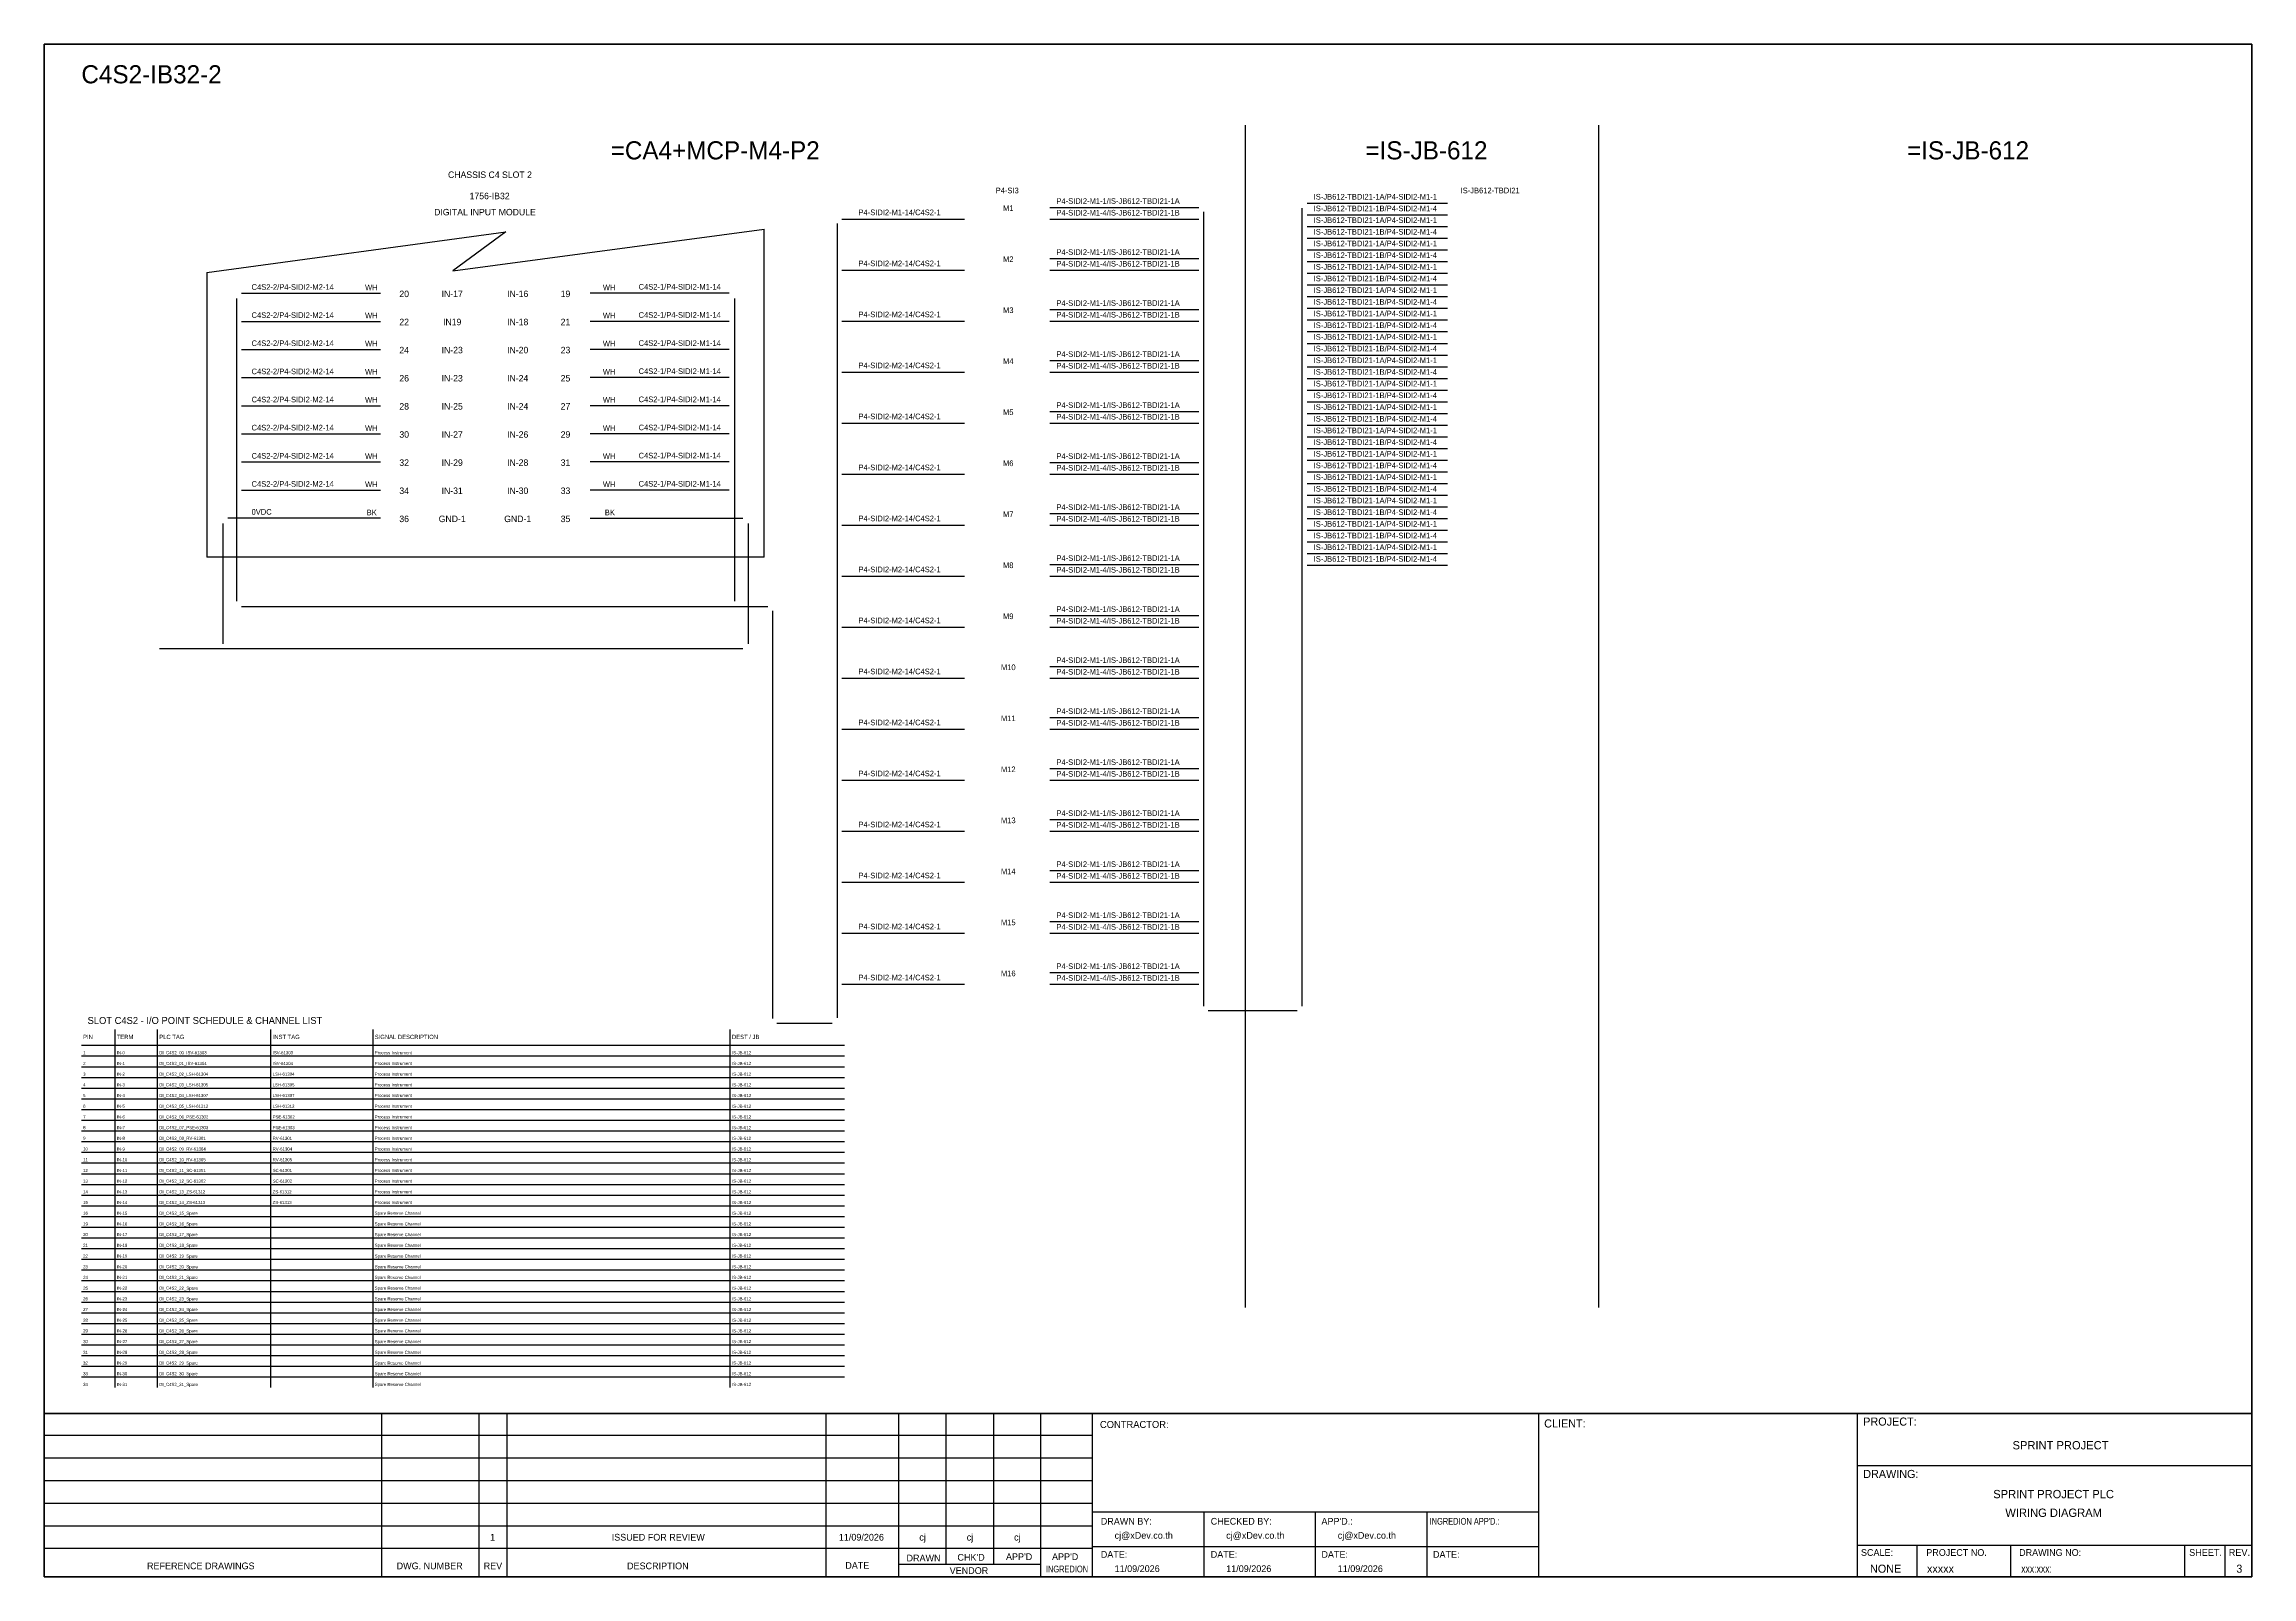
# Model space of a CAD drawing. Header units: metres. Extents: x 0 to 20667, y -39055 to 2704.
# Drawn here: x 4193 to 8087, y -27038 to -24334 of the extents above; entities that cross this region are included whole.
import ezdxf
from ezdxf.enums import TextEntityAlignment as Align

# ---------------------------------------------------------------- set-up
doc = ezdxf.new("R2010")
doc.units = ezdxf.units.M

msp = doc.modelspace()

# ---------------------------------------------------------------- linework, layer by layer
at = {"color": 7}
for p, q in [((4318.3, -26704.1), (4318.3, -26072)), ((4393.3, -26704.1), (4393.3, -26072)), ((4593.3, -26704.1), (4593.3, -26072)), ((4773.3, -26704.1), (4773.3, -26072)), ((5403.3, -26704.1), (5403.3, -26072)), ((4259, -26100), (5604.8, -26100))]:
    msp.add_line(p, q, dxfattribs=at)
at = {"color": 8}
for p, q in [((4259, -26118.9), (5604.8, -26118.9)), ((4259, -26137.8), (5604.8, -26137.8)), ((4259, -26156.7), (5604.8, -26156.7)), ((4259, -26175.5), (5604.8, -26175.5)), ((4259, -26194.4), (5604.8, -26194.4)), ((4259, -26213.3), (5604.8, -26213.3)), ((4259, -26232.2), (5604.8, -26232.2)), ((4259, -26251.1), (5604.8, -26251.1)), ((4259, -26269.9), (5604.8, -26269.9)), ((4259, -26288.8), (5604.8, -26288.8)), ((4259, -26307.7), (5604.8, -26307.7)), ((4259, -26326.6), (5604.8, -26326.6)), ((4259, -26345.4), (5604.8, -26345.4)), ((4259, -26364.3), (5604.8, -26364.3)), ((4259, -26383.2), (5604.8, -26383.2)), ((4259, -26402.1), (5604.8, -26402.1)), ((4259, -26421), (5604.8, -26421)), ((4259, -26439.8), (5604.8, -26439.8)), ((4259, -26458.7), (5604.8, -26458.7)), ((4259, -26477.6), (5604.8, -26477.6)), ((4259, -26496.5), (5604.8, -26496.5)), ((4259, -26515.3), (5604.8, -26515.3)), ((4259, -26534.2), (5604.8, -26534.2)), ((4259, -26553.1), (5604.8, -26553.1)), ((4259, -26572), (5604.8, -26572)), ((4259, -26590.9), (5604.8, -26590.9)), ((4259, -26609.7), (5604.8, -26609.7)), ((4259, -26628.6), (5604.8, -26628.6)), ((4259, -26647.5), (5604.8, -26647.5)), ((4259, -26666.4), (5604.8, -26666.4)), ((4259, -26685.2), (5604.8, -26685.2))]:
    msp.add_line(p, q, dxfattribs=at)
at = {"color": 4}
for p, q in [((7495.6, -26981.8), (7495.6, -27037.9)), ((7660.9, -26981.8), (7660.9, -27037.9))]:
    msp.add_line(p, q, dxfattribs=at)
at = {"color": 4, "ltscale": 0.5}
for p, q in [((7968, -26981.8), (7968, -27037.9)), ((7968, -26981.8), (7968, -27037.9)), ((8039.2, -26981.8), (8039.2, -27037.9)), ((8039.2, -26981.8), (8039.2, -27037.9))]:
    msp.add_line(p, q, dxfattribs=at)
at = {"layer": 'GT_1', "color": 4}
for p, q in [((4788.7, -27037.9), (4788.7, -26749.8)), ((4960.6, -27037.9), (4960.6, -26749.8)), ((5009.7, -27037.9), (5009.7, -26749.8)), ((5572.4, -27037.9), (5572.4, -26749.8)), ((5700.7, -27037.9), (5700.7, -26749.8)), ((5784.3, -27016.1), (5784.3, -26749.8)), ((5867.8, -27016.1), (5867.8, -26749.7)), ((5951.1, -27037.9), (5951.1, -26749.8)), ((6042.1, -27037.9), (6042.1, -26749.8)), ((6829.1, -27037.9), (6829.1, -26749.8)), ((7391.4, -27037.9), (7391.4, -26749.8)), ((7391.4, -27037.9), (7391.4, -26749.8)), ((7391.4, -27037.9), (7391.4, -26749.8)), ((6042.1, -26788.6), (4193.3, -26788.6)), ((6042.1, -26828.4), (4193.3, -26828.4)), ((6042.1, -26868.3), (4193.3, -26868.3)), ((6042.1, -26908.3), (4193.3, -26908.3)), ((6829.1, -26923.6), (6042.1, -26923.6)), ((6238.9, -27037.9), (6238.9, -26923.6)), ((6435.6, -27037.9), (6435.6, -26923.6)), ((6632.4, -27037.9), (6632.4, -26923.6)), ((6042.1, -26948.2), (4193.3, -26948.2)), ((6042, -26988.1), (4193.3, -26988.1)), ((5951.1, -27016.1), (5700.7, -27016.1)), ((6829.1, -26985.1), (6042.1, -26985.1)), ((7391.4, -26981.8), (8086.6, -26981.8))]:
    msp.add_line(p, q, dxfattribs=at)
at = {"layer": 'HELPPOINT', "color": 4, "lineweight": 35}
for p, q in [((4193.3, -27037.9), (4193.3, -24333.7)), ((4193.3, -24333.7), (8086.6, -24333.7)), ((4193.3, -27037.9), (4193.3, -24333.7)), ((4193.3, -24333.7), (8086.6, -24333.7)), ((8086.6, -24333.7), (8086.6, -27037.9)), ((8086.6, -24333.7), (8086.6, -27037.9)), ((8086.6, -27037.9), (4193.3, -27037.9)), ((8086.6, -27037.9), (4193.3, -27037.9))]:
    msp.add_line(p, q, dxfattribs=at)
at = {"layer": 'HELPPOINT', "color": 4}
for p, q in [((7391.4, -26841.3), (8086.6, -26841.3)), ((7391.4, -26841.3), (8086.6, -26841.3)), ((7391.4, -26981.8), (8086.6, -26981.8))]:
    msp.add_line(p, q, dxfattribs=at)
at = {"layer": 'IE-WIRE', "color": 4}
for p, q in [((5599.9, -24642.4), (5816.4, -24642.4)), ((5966.7, -24621.8), (6229.8, -24621.8)), ((5966.7, -24642.4), (6229.8, -24642.4)), ((5966.7, -24711.8), (6229.8, -24711.8)), ((5599.9, -24732.4), (5816.4, -24732.4)), ((5966.7, -24732.4), (6229.8, -24732.4)), ((5599.9, -24822.4), (5816.4, -24822.4)), ((5966.7, -24801.8), (6229.8, -24801.8)), ((5966.7, -24822.4), (6229.8, -24822.4)), ((5599.9, -24912.4), (5816.4, -24912.4)), ((5966.7, -24891.8), (6229.8, -24891.8)), ((5966.7, -24912.4), (6229.8, -24912.4)), ((5966.7, -24981.8), (6229.8, -24981.8)), ((5599.9, -25002.4), (5816.4, -25002.4)), ((5966.7, -25002.4), (6229.8, -25002.4)), ((5966.7, -25071.8), (6229.8, -25071.8)), ((5599.9, -25092.4), (5816.4, -25092.4)), ((5966.7, -25092.4), (6229.8, -25092.4)), ((5599.9, -25182.4), (5816.4, -25182.4)), ((5966.7, -25161.8), (6229.8, -25161.8)), ((5966.7, -25182.4), (6229.8, -25182.4)), ((5966.7, -25251.8), (6229.8, -25251.8)), ((5599.9, -25272.4), (5816.4, -25272.4)), ((5966.7, -25272.4), (6229.8, -25272.4)), ((4541.4, -25325.7), (5469.5, -25325.7)), ((5966.7, -25341.8), (6229.8, -25341.8)), ((5599.9, -25362.4), (5816.4, -25362.4)), ((5966.7, -25362.4), (6229.8, -25362.4)), ((5599.9, -25452.4), (5816.4, -25452.4)), ((5966.7, -25431.8), (6229.8, -25431.8)), ((5966.7, -25452.4), (6229.8, -25452.4)), ((5966.7, -25521.8), (6229.8, -25521.8)), ((5599.9, -25542.4), (5816.4, -25542.4)), ((5966.7, -25542.4), (6229.8, -25542.4)), ((5966.7, -25611.8), (6229.8, -25611.8)), ((5599.9, -25632.4), (5816.4, -25632.4)), ((5966.7, -25632.4), (6229.8, -25632.4)), ((5599.9, -25722.4), (5816.4, -25722.4)), ((5966.7, -25701.8), (6229.8, -25701.8)), ((5966.7, -25722.4), (6229.8, -25722.4)), ((5599.9, -25812.4), (5816.4, -25812.4)), ((5966.7, -25791.8), (6229.8, -25791.8)), ((5966.7, -25812.4), (6229.8, -25812.4)), ((5966.7, -25881.8), (6229.8, -25881.8)), ((5599.9, -25902.4), (5816.4, -25902.4)), ((5966.7, -25902.4), (6229.8, -25902.4)), ((5599.9, -25992.4), (5816.4, -25992.4)), ((5966.7, -25971.8), (6229.8, -25971.8)), ((5966.7, -25992.4), (6229.8, -25992.4)), ((6245.8, -26038.8), (6403.3, -26038.8)), ((5485.5, -26060.9), (5582.7, -26060.9))]:
    msp.add_line(p, q, dxfattribs=at)
at = {"layer": 'IE-WIRE', "color": 4, "ltscale": 25.4}
for p, q in [((6237.8, -24629.8), (6237.8, -26030.8)), ((6411.3, -24623.4), (6411.3, -26030.8)), ((6420.5, -24614.2), (6668.2, -24614.2)), ((6420.5, -24614.2), (6668.2, -24614.2)), ((6420.5, -24634.8), (6668.2, -24634.8)), ((6420.5, -24634.8), (6668.2, -24634.8)), ((5591.9, -24650.4), (5591.9, -26051.8)), ((6420.5, -24655.5), (6668.2, -24655.5)), ((6420.5, -24655.5), (6668.2, -24655.5)), ((6420.5, -24676.1), (6668.2, -24676.1)), ((6420.5, -24676.1), (6668.2, -24676.1)), ((6420.5, -24696.7), (6668.2, -24696.7)), ((6420.5, -24696.7), (6668.2, -24696.7)), ((6420.5, -24717.3), (6668.2, -24717.3)), ((6420.5, -24717.3), (6668.2, -24717.3)), ((6420.5, -24737.9), (6668.2, -24737.9)), ((6420.5, -24737.9), (6668.2, -24737.9)), ((6420.5, -24758.5), (6668.2, -24758.5)), ((6420.5, -24758.5), (6668.2, -24758.5)), ((4532.3, -24782.3), (4532.3, -25308.4)), ((4541.4, -24773.1), (4786.7, -24773.1)), ((5401.4, -24773.1), (5156.2, -24773.1)), ((5410.6, -24782.3), (5410.6, -25246.1)), ((6420.5, -24779.1), (6668.2, -24779.1)), ((6420.5, -24779.1), (6668.2, -24779.1)), ((6420.5, -24799.7), (6668.2, -24799.7)), ((6420.5, -24799.7), (6668.2, -24799.7)), ((4541.4, -24822.8), (4786.7, -24822.8)), ((5401.4, -24822.8), (5156.2, -24822.8)), ((6420.5, -24820.4), (6668.2, -24820.4)), ((6420.5, -24820.4), (6668.2, -24820.4)), ((4541.4, -24872.4), (4786.7, -24872.4)), ((5401.4, -24872.4), (5156.2, -24872.4)), ((6420.5, -24841), (6668.2, -24841)), ((6420.5, -24841), (6668.2, -24841)), ((6420.5, -24861.6), (6668.2, -24861.6)), ((6420.5, -24861.6), (6668.2, -24861.6)), ((6420.5, -24882.2), (6668.2, -24882.2)), ((6420.5, -24882.2), (6668.2, -24882.2)), ((6420.5, -24902.8), (6668.2, -24902.8)), ((6420.5, -24902.8), (6668.2, -24902.8)), ((4541.4, -24922), (4786.7, -24922)), ((5401.4, -24922), (5156.2, -24922)), ((6420.5, -24923.4), (6668.2, -24923.4)), ((6420.5, -24923.4), (6668.2, -24923.4)), ((6420.5, -24944), (6668.2, -24944)), ((6420.5, -24944), (6668.2, -24944)), ((4541.4, -24971.7), (4786.7, -24971.7)), ((5401.4, -24971.7), (5156.2, -24971.7)), ((6420.5, -24964.6), (6668.2, -24964.6)), ((6420.5, -24964.6), (6668.2, -24964.6)), ((6420.5, -24985.2), (6668.2, -24985.2)), ((6420.5, -24985.2), (6668.2, -24985.2)), ((4541.4, -25021.3), (4786.7, -25021.3)), ((5401.4, -25021.3), (5156.2, -25021.3)), ((6420.5, -25005.9), (6668.2, -25005.9)), ((6420.5, -25005.9), (6668.2, -25005.9)), ((6420.5, -25026.5), (6668.2, -25026.5)), ((6420.5, -25026.5), (6668.2, -25026.5)), ((4541.4, -25070.9), (4786.7, -25070.9)), ((5401.4, -25070.9), (5156.2, -25070.9)), ((6420.5, -25047.1), (6668.2, -25047.1)), ((6420.5, -25047.1), (6668.2, -25047.1)), ((6420.5, -25067.7), (6668.2, -25067.7)), ((6420.5, -25067.7), (6668.2, -25067.7)), ((6420.5, -25088.3), (6668.2, -25088.3)), ((6420.5, -25088.3), (6668.2, -25088.3)), ((6420.5, -25108.9), (6668.2, -25108.9)), ((6420.5, -25108.9), (6668.2, -25108.9)), ((4541.4, -25120.6), (4786.7, -25120.6)), ((5401.4, -25120.6), (5156.2, -25120.6)), ((6420.5, -25129.5), (6668.2, -25129.5)), ((6420.5, -25129.5), (6668.2, -25129.5)), ((6420.5, -25150.1), (6668.2, -25150.1)), ((6420.5, -25150.1), (6668.2, -25150.1)), ((6420.5, -25170.8), (6668.2, -25170.8)), ((6420.5, -25170.8), (6668.2, -25170.8)), ((6420.5, -25191.4), (6668.2, -25191.4)), ((6420.5, -25191.4), (6668.2, -25191.4)), ((6420.5, -25212), (6668.2, -25212)), ((6420.5, -25212), (6668.2, -25212)), ((4532.3, -25246.1), (4532.3, -25316.6)), ((5410.6, -25246.1), (5410.6, -25316.6)), ((6420.5, -25232.6), (6668.2, -25232.6)), ((6420.5, -25232.6), (6668.2, -25232.6)), ((6420.5, -25253.2), (6668.2, -25253.2)), ((6420.5, -25253.2), (6668.2, -25253.2)), ((5477.5, -25333.7), (5477.5, -26052.9))]:
    msp.add_line(p, q, dxfattribs=at)
at = {"layer": 'IE-WIRE', "color": 7, "ltscale": 25.4}
for p, q in [((4508.2, -25179.3), (4508.2, -25311.7)), ((4786.7, -25170.2), (4517.3, -25170.2)), ((5156.2, -25170.2), (5425.6, -25170.2)), ((5434.7, -25179.3), (5434.7, -25325.7)), ((4508.2, -25246.1), (4508.2, -25391.8)), ((5434.7, -25325.7), (5434.7, -25391.8)), ((5425.7, -25400.7), (4396.7, -25400.7))]:
    msp.add_line(p, q, dxfattribs=at)
at = {"layer": 'MEMBER', "color": 4, "lineweight": 35}
msp.add_line((4193.3, -26749.8), (8086.6, -26749.8), dxfattribs=at)
msp.add_line((4193.3, -26749.8), (8086.6, -26749.8), dxfattribs=at)
at = {"layer": 'MEMBER', "color": 4}
for p, q in [((7391.4, -26841.3), (8086.6, -26841.3)), ((7391.4, -26841.3), (8086.6, -26841.3)), ((7391.4, -26981.8), (8086.6, -26981.8)), ((7391.4, -26981.8), (8086.6, -26981.8))]:
    msp.add_line(p, q, dxfattribs=at)
at = {"layer": 'x01001-FrameArea'}
for p, q in [((6311.5, -24476.4), (6311.5, -26562.9)), ((6934.6, -24476.4), (6934.6, -26562.9)), ((4480, -24736.5), (5007.4, -24664.8)), ((4914.3, -24733.6), (5462.9, -24660.1)), ((5007.4, -24664.8), (4914.3, -24733.6)), ((5462.9, -25238.7), (5462.9, -24660.1)), ((4480, -24736.5), (4480, -25238.7)), ((5462.9, -25238.7), (4480, -25238.7))]:
    msp.add_line(p, q, dxfattribs=at)

# ---------------------------------------------------------------- texts
at = {"color": 2}
msp.add_text('C4S2-IB32-2', height=32, dxfattribs=at).set_placement((4259, -24402.9))
for s, height, p in [('=CA4+MCP-M4-P2', 32, (5376.7, -24521.1)), ('=IS-JB-612', 32, (6631, -24521.1)), ('=IS-JB-612', 32, (7586.1, -24521.1)), ('CHASSIS C4 SLOT 2', 11.441, (4979.5, -24564.1)), ('1756-IB32', 11.44, (4978.9, -24601.6)), ('DIGITAL INPUT MODULE', 11.441, (4970.7, -24630.1)), ('20', 11.44, (4828.2, -24774.3)), ('IN-17', 11.44, (4912.9, -24774.3)), ('IN-16', 11.44, (5028.4, -24774.3)), ('19', 11.44, (5112.7, -24774.3)), ('22', 11.44, (4828.2, -24823.9)), ('IN19', 11.44, (4912.9, -24823.9)), ('IN-18', 11.44, (5028.4, -24823.9)), ('21', 11.44, (5112.7, -24823.9)), ('24', 11.44, (4828.2, -24873.5)), ('IN-23', 11.44, (4912.9, -24873.5)), ('IN-20', 11.44, (5028.4, -24873.5)), ('23', 11.44, (5112.7, -24873.5)), ('26', 11.44, (4828.2, -24923.2)), ('IN-23', 11.44, (4912.9, -24923.2)), ('IN-24', 11.44, (5028.4, -24923.2)), ('25', 11.44, (5112.7, -24923.2)), ('28', 11.44, (4828.2, -24972.8)), ('IN-25', 11.44, (4912.9, -24972.8)), ('IN-24', 11.44, (5028.4, -24972.8)), ('27', 11.44, (5112.7, -24972.8)), ('30', 11.44, (4828.2, -25022.4)), ('IN-27', 11.44, (4912.9, -25022.4)), ('IN-26', 11.44, (5028.4, -25022.4)), ('29', 11.44, (5112.7, -25022.4)), ('32', 11.44, (4828.2, -25072.1)), ('IN-29', 11.44, (4912.9, -25072.1)), ('IN-28', 11.44, (5028.4, -25072.1)), ('31', 11.44, (5112.7, -25072.1)), ('34', 11.44, (4828.2, -25121.7)), ('IN-31', 11.44, (4912.9, -25121.7)), ('IN-30', 11.44, (5028.4, -25121.7)), ('33', 11.44, (5112.7, -25121.7)), ('36', 11.44, (4828.2, -25171.3)), ('GND-1', 11.44, (4912.9, -25171.3)), ('GND-1', 11.44, (5028.4, -25171.3)), ('35', 11.44, (5112.7, -25171.3))]:
    msp.add_text(s, height=height, dxfattribs=at).set_placement(p, align=Align.MIDDLE_CENTER)
at = {"color": 4}
for s, height, p in [('P4-SI3', 9.95, (5891.6, -24591.9)), ('IS-JB612-TBDI21', 9.949, (6743.4, -24591.9))]:
    msp.add_text(s, height=height, dxfattribs=at).set_placement(p, align=Align.MIDDLE_CENTER)
for s, height, p in [('P4-SIDI2-M1-1/IS-JB612-TBDI21-1A', 9.949, (5978.5, -24615.5)), ('IS-JB612-TBDI21-1A/P4-SIDI2-M1-1', 9.949, (6432.2, -24607.9)), ('P4-SIDI2-M1-14/C4S2-1', 9.949, (5629.4, -24635.5)), ('P4-SIDI2-M1-4/IS-JB612-TBDI21-1B', 9.949, (5978.5, -24636.1)), ('IS-JB612-TBDI21-1B/P4-SIDI2-M1-4', 9.949, (6432.2, -24628.6)), ('IS-JB612-TBDI21-1A/P4-SIDI2-M1-1', 9.949, (6432.2, -24649.2)), ('IS-JB612-TBDI21-1B/P4-SIDI2-M1-4', 9.949, (6432.2, -24669.8)), ('IS-JB612-TBDI21-1A/P4-SIDI2-M1-1', 9.949, (6432.2, -24690.4)), ('P4-SIDI2-M2-14/C4S2-1', 9.949, (5629.4, -24725.5)), ('P4-SIDI2-M1-1/IS-JB612-TBDI21-1A', 9.949, (5978.5, -24705.5)), ('P4-SIDI2-M1-4/IS-JB612-TBDI21-1B', 9.949, (5978.5, -24726.1)), ('IS-JB612-TBDI21-1B/P4-SIDI2-M1-4', 9.949, (6432.2, -24711)), ('IS-JB612-TBDI21-1A/P4-SIDI2-M1-1', 9.949, (6432.2, -24731.6)), ('C4S2-2/P4-SIDI2-M2-14', 9.949, (4559.1, -24767.2)), ('WH', 9.95, (4759.2, -24767.9)), ('WH', 9.95, (5178.6, -24767.9)), ('C4S2-1/P4-SIDI2-M1-14', 9.949, (5241.6, -24766.8)), ('IS-JB612-TBDI21-1B/P4-SIDI2-M1-4', 9.949, (6432.2, -24752.2)), ('P4-SIDI2-M1-1/IS-JB612-TBDI21-1A', 9.949, (5978.5, -24795.5)), ('IS-JB612-TBDI21-1A/P4-SIDI2-M1-1', 9.949, (6432.2, -24772.8)), ('IS-JB612-TBDI21-1B/P4-SIDI2-M1-4', 9.949, (6432.2, -24793.5)), ('C4S2-2/P4-SIDI2-M2-14', 9.949, (4559.1, -24816.8)), ('WH', 9.95, (4759.2, -24817.5)), ('WH', 9.95, (5178.6, -24817.5)), ('C4S2-1/P4-SIDI2-M1-14', 9.949, (5241.6, -24816.5)), ('P4-SIDI2-M2-14/C4S2-1', 9.949, (5629.4, -24815.5)), ('P4-SIDI2-M1-4/IS-JB612-TBDI21-1B', 9.949, (5978.5, -24816.1)), ('IS-JB612-TBDI21-1A/P4-SIDI2-M1-1', 9.949, (6432.2, -24814.1)), ('IS-JB612-TBDI21-1B/P4-SIDI2-M1-4', 9.949, (6432.2, -24834.7)), ('C4S2-2/P4-SIDI2-M2-14', 9.949, (4559.1, -24866.4)), ('WH', 9.95, (4759.2, -24867.1)), ('WH', 9.95, (5178.6, -24867.1)), ('C4S2-1/P4-SIDI2-M1-14', 9.949, (5241.6, -24866.1)), ('P4-SIDI2-M1-1/IS-JB612-TBDI21-1A', 9.949, (5978.5, -24885.5)), ('IS-JB612-TBDI21-1A/P4-SIDI2-M1-1', 9.949, (6432.2, -24855.3)), ('IS-JB612-TBDI21-1B/P4-SIDI2-M1-4', 9.949, (6432.2, -24875.9)), ('C4S2-2/P4-SIDI2-M2-14', 9.949, (4559.1, -24916.1)), ('WH', 9.95, (4759.2, -24916.8)), ('WH', 9.95, (5178.6, -24916.8)), ('C4S2-1/P4-SIDI2-M1-14', 9.949, (5241.6, -24915.7)), ('P4-SIDI2-M2-14/C4S2-1', 9.949, (5629.4, -24905.5)), ('P4-SIDI2-M1-4/IS-JB612-TBDI21-1B', 9.949, (5978.5, -24906.1)), ('IS-JB612-TBDI21-1A/P4-SIDI2-M1-1', 9.949, (6432.2, -24896.5)), ('IS-JB612-TBDI21-1B/P4-SIDI2-M1-4', 9.949, (6432.2, -24917.1)), ('C4S2-2/P4-SIDI2-M2-14', 9.949, (4559.1, -24965.7)), ('C4S2-1/P4-SIDI2-M1-14', 9.949, (5241.6, -24965.4)), ('IS-JB612-TBDI21-1A/P4-SIDI2-M1-1', 9.949, (6432.2, -24937.7)), ('IS-JB612-TBDI21-1B/P4-SIDI2-M1-4', 9.949, (6432.2, -24958.3)), ('WH', 9.95, (4759.2, -24966.4)), ('WH', 9.95, (5178.6, -24966.4)), ('P4-SIDI2-M2-14/C4S2-1', 9.949, (5629.4, -24995.5)), ('P4-SIDI2-M1-1/IS-JB612-TBDI21-1A', 9.949, (5978.5, -24975.5)), ('P4-SIDI2-M1-4/IS-JB612-TBDI21-1B', 9.949, (5978.5, -24996.1)), ('IS-JB612-TBDI21-1A/P4-SIDI2-M1-1', 9.949, (6432.2, -24979)), ('IS-JB612-TBDI21-1B/P4-SIDI2-M1-4', 9.949, (6432.2, -24999.6)), ('C4S2-2/P4-SIDI2-M2-14', 9.949, (4559.1, -25015.3)), ('WH', 9.95, (4759.2, -25016)), ('WH', 9.95, (5178.6, -25016)), ('C4S2-1/P4-SIDI2-M1-14', 9.949, (5241.6, -25015)), ('IS-JB612-TBDI21-1A/P4-SIDI2-M1-1', 9.949, (6432.2, -25020.2)), ('IS-JB612-TBDI21-1B/P4-SIDI2-M1-4', 9.949, (6432.2, -25040.8)), ('C4S2-2/P4-SIDI2-M2-14', 9.949, (4559.1, -25065)), ('WH', 9.95, (4759.2, -25065.7)), ('WH', 9.95, (5178.6, -25065.7)), ('C4S2-1/P4-SIDI2-M1-14', 9.949, (5241.6, -25064.6)), ('P4-SIDI2-M1-1/IS-JB612-TBDI21-1A', 9.949, (5978.5, -25065.5)), ('IS-JB612-TBDI21-1A/P4-SIDI2-M1-1', 9.949, (6432.2, -25061.4)), ('IS-JB612-TBDI21-1B/P4-SIDI2-M1-4', 9.949, (6432.2, -25082)), ('C4S2-2/P4-SIDI2-M2-14', 9.949, (4559.1, -25114.6)), ('WH', 9.95, (4759.2, -25115.3)), ('WH', 9.95, (5178.6, -25115.3)), ('C4S2-1/P4-SIDI2-M1-14', 9.949, (5241.6, -25114.3)), ('P4-SIDI2-M2-14/C4S2-1', 9.949, (5629.4, -25085.5)), ('P4-SIDI2-M1-4/IS-JB612-TBDI21-1B', 9.949, (5978.5, -25086.1)), ('IS-JB612-TBDI21-1A/P4-SIDI2-M1-1', 9.949, (6432.2, -25102.6)), ('P4-SIDI2-M1-1/IS-JB612-TBDI21-1A', 9.949, (5978.5, -25155.5)), ('IS-JB612-TBDI21-1B/P4-SIDI2-M1-4', 9.949, (6432.2, -25123.2)), ('IS-JB612-TBDI21-1A/P4-SIDI2-M1-1', 9.949, (6432.2, -25143.9)), ('P4-SIDI2-M2-14/C4S2-1', 9.949, (5629.4, -25175.5)), ('P4-SIDI2-M1-4/IS-JB612-TBDI21-1B', 9.949, (5978.5, -25176.1)), ('IS-JB612-TBDI21-1B/P4-SIDI2-M1-4', 9.949, (6432.2, -25164.5)), ('IS-JB612-TBDI21-1A/P4-SIDI2-M1-1', 9.949, (6432.2, -25185.1)), ('IS-JB612-TBDI21-1B/P4-SIDI2-M1-4', 9.949, (6432.2, -25205.7)), ('IS-JB612-TBDI21-1A/P4-SIDI2-M1-1', 9.949, (6432.2, -25226.3)), ('P4-SIDI2-M2-14/C4S2-1', 9.949, (5629.4, -25265.5)), ('P4-SIDI2-M1-1/IS-JB612-TBDI21-1A', 9.949, (5978.5, -25245.5)), ('P4-SIDI2-M1-4/IS-JB612-TBDI21-1B', 9.949, (5978.5, -25266.1)), ('IS-JB612-TBDI21-1B/P4-SIDI2-M1-4', 9.949, (6432.2, -25246.9)), ('P4-SIDI2-M2-14/C4S2-1', 9.949, (5629.4, -25355.5)), ('P4-SIDI2-M1-1/IS-JB612-TBDI21-1A', 9.949, (5978.5, -25335.5)), ('P4-SIDI2-M1-4/IS-JB612-TBDI21-1B', 9.949, (5978.5, -25356.1)), ('P4-SIDI2-M1-1/IS-JB612-TBDI21-1A', 9.949, (5978.5, -25425.5)), ('P4-SIDI2-M2-14/C4S2-1', 9.949, (5629.4, -25445.5)), ('P4-SIDI2-M1-4/IS-JB612-TBDI21-1B', 9.949, (5978.5, -25446.1)), ('P4-SIDI2-M2-14/C4S2-1', 9.949, (5629.4, -25535.5)), ('P4-SIDI2-M1-1/IS-JB612-TBDI21-1A', 9.949, (5978.5, -25515.5)), ('P4-SIDI2-M1-4/IS-JB612-TBDI21-1B', 9.949, (5978.5, -25536.1)), ('P4-SIDI2-M2-14/C4S2-1', 9.949, (5629.4, -25625.5)), ('P4-SIDI2-M1-1/IS-JB612-TBDI21-1A', 9.949, (5978.5, -25605.5)), ('P4-SIDI2-M1-4/IS-JB612-TBDI21-1B', 9.949, (5978.5, -25626.1)), ('P4-SIDI2-M1-1/IS-JB612-TBDI21-1A', 9.949, (5978.5, -25695.5)), ('P4-SIDI2-M2-14/C4S2-1', 9.949, (5629.4, -25715.5)), ('P4-SIDI2-M1-4/IS-JB612-TBDI21-1B', 9.949, (5978.5, -25716.1)), ('P4-SIDI2-M2-14/C4S2-1', 9.949, (5629.4, -25805.5)), ('P4-SIDI2-M1-1/IS-JB612-TBDI21-1A', 9.949, (5978.5, -25785.5)), ('P4-SIDI2-M1-4/IS-JB612-TBDI21-1B', 9.949, (5978.5, -25806.1)), ('P4-SIDI2-M2-14/C4S2-1', 9.949, (5629.4, -25895.5)), ('P4-SIDI2-M1-1/IS-JB612-TBDI21-1A', 9.949, (5978.5, -25875.5)), ('P4-SIDI2-M1-4/IS-JB612-TBDI21-1B', 9.949, (5978.5, -25896.1)), ('P4-SIDI2-M1-1/IS-JB612-TBDI21-1A', 9.949, (5978.5, -25965.5)), ('P4-SIDI2-M2-14/C4S2-1', 9.949, (5629.4, -25985.5)), ('P4-SIDI2-M1-4/IS-JB612-TBDI21-1B', 9.949, (5978.5, -25986.1))]:
    msp.add_text(s, height=height, dxfattribs=at).set_placement(p)
at = {"color": 7}
for s, height, p in [('0VDC', 9.95, (4559.1, -25163.9)), ('BK', 9.95, (4762.2, -25164.9)), ('BK', 9.95, (5182.1, -25164.9)), ('1', 5.5, (4262, -26115.9)), ('IN-0', 5.5, (4321.3, -26115.9)), ('DI_C4S2_00_ISV-61303', 5.5, (4396.3, -26115.9)), ('ISV-61303', 5.5, (4596.3, -26115.9)), ('Process Instrument', 5.5, (4776.3, -26115.9)), ('IS-JB-612', 5.5, (5406.3, -26115.9)), ('3', 5.5, (4262, -26153.7)), ('2', 5.5, (4262, -26134.8)), ('IN-1', 5.5, (4321.3, -26134.8)), ('IN-2', 5.5, (4321.3, -26153.7)), ('DI_C4S2_01_ISV-61304', 5.5, (4396.3, -26134.8)), ('DI_C4S2_02_LSH-61304', 5.5, (4396.3, -26153.7)), ('LSH-61304', 5.5, (4596.3, -26153.7)), ('ISV-61304', 5.5, (4596.3, -26134.8)), ('Process Instrument', 5.5, (4776.3, -26134.8)), ('Process Instrument', 5.5, (4776.3, -26153.7)), ('IS-JB-612', 5.5, (5406.3, -26134.8)), ('IS-JB-612', 5.5, (5406.3, -26153.7)), ('4', 5.5, (4262, -26172.5)), ('5', 5.5, (4262, -26191.4)), ('IN-3', 5.5, (4321.3, -26172.5)), ('IN-4', 5.5, (4321.3, -26191.4)), ('DI_C4S2_03_LSH-61305', 5.5, (4396.3, -26172.5)), ('DI_C4S2_04_LSH-61307', 5.5, (4396.3, -26191.4)), ('LSH-61305', 5.5, (4596.3, -26172.5)), ('LSH-61307', 5.5, (4596.3, -26191.4)), ('Process Instrument', 5.5, (4776.3, -26172.5)), ('Process Instrument', 5.5, (4776.3, -26191.4)), ('IS-JB-612', 5.5, (5406.3, -26172.5)), ('IS-JB-612', 5.5, (5406.3, -26191.4)), ('6', 5.5, (4262, -26210.3)), ('7', 5.5, (4262, -26229.2)), ('IN-5', 5.5, (4321.3, -26210.3)), ('IN-6', 5.5, (4321.3, -26229.2)), ('DI_C4S2_05_LSH-61312', 5.5, (4396.3, -26210.3)), ('DI_C4S2_06_PSE-61302', 5.5, (4396.3, -26229.2)), ('LSH-61312', 5.5, (4596.3, -26210.3)), ('PSE-61302', 5.5, (4596.3, -26229.2)), ('Process Instrument', 5.5, (4776.3, -26210.3)), ('Process Instrument', 5.5, (4776.3, -26229.2)), ('IS-JB-612', 5.5, (5406.3, -26210.3)), ('IS-JB-612', 5.5, (5406.3, -26229.2)), ('8', 5.5, (4262, -26248.1)), ('9', 5.5, (4262, -26266.9)), ('IN-7', 5.5, (4321.3, -26248.1)), ('IN-8', 5.5, (4321.3, -26266.9)), ('DI_C4S2_07_PSE-61303', 5.5, (4396.3, -26248.1)), ('DI_C4S2_08_RV-61301', 5.5, (4396.3, -26266.9)), ('PSE-61303', 5.5, (4596.3, -26248.1)), ('RV-61301', 5.5, (4596.3, -26266.9)), ('Process Instrument', 5.5, (4776.3, -26248.1)), ('Process Instrument', 5.5, (4776.3, -26266.9)), ('IS-JB-612', 5.5, (5406.3, -26248.1)), ('IS-JB-612', 5.5, (5406.3, -26266.9)), ('10', 5.5, (4262, -26285.8)), ('11', 5.5, (4262, -26304.7)), ('12', 5.5, (4262, -26323.6)), ('IN-9', 5.5, (4321.3, -26285.8)), ('IN-10', 5.5, (4321.3, -26304.7)), ('IN-11', 5.5, (4321.3, -26323.6)), ('DI_C4S2_09_RV-61304', 5.5, (4396.3, -26285.8)), ('DI_C4S2_10_RV-61305', 5.5, (4396.3, -26304.7)), ('DI_C4S2_11_SC-61301', 5.5, (4396.3, -26323.6)), ('SC-61301', 5.5, (4596.3, -26323.6)), ('RV-61304', 5.5, (4596.3, -26285.8)), ('RV-61305', 5.5, (4596.3, -26304.7)), ('Process Instrument', 5.5, (4776.3, -26285.8)), ('Process Instrument', 5.5, (4776.3, -26304.7)), ('Process Instrument', 5.5, (4776.3, -26323.6)), ('IS-JB-612', 5.5, (5406.3, -26285.8)), ('IS-JB-612', 5.5, (5406.3, -26304.7)), ('IS-JB-612', 5.5, (5406.3, -26323.6)), ('13', 5.5, (4262, -26342.4)), ('14', 5.5, (4262, -26361.3)), ('IN-12', 5.5, (4321.3, -26342.4)), ('IN-13', 5.5, (4321.3, -26361.3)), ('DI_C4S2_12_SC-61302', 5.5, (4396.3, -26342.4)), ('DI_C4S2_13_ZS-61312', 5.5, (4396.3, -26361.3)), ('ZS-61312', 5.5, (4596.3, -26361.3)), ('SC-61302', 5.5, (4596.3, -26342.4)), ('Process Instrument', 5.5, (4776.3, -26342.4)), ('Process Instrument', 5.5, (4776.3, -26361.3)), ('IS-JB-612', 5.5, (5406.3, -26342.4)), ('IS-JB-612', 5.5, (5406.3, -26361.3)), ('15', 5.5, (4262, -26380.2)), ('16', 5.5, (4262, -26399.1)), ('IN-14', 5.5, (4321.3, -26380.2)), ('IN-15', 5.5, (4321.3, -26399.1)), ('DI_C4S2_14_ZS-61313', 5.5, (4396.3, -26380.2)), ('DI_C4S2_15_Spare', 5.5, (4396.3, -26399.1)), ('ZS-61313', 5.5, (4596.3, -26380.2)), ('Spare Reserve Channel', 5.5, (4776.3, -26399.1)), ('Process Instrument', 5.5, (4776.3, -26380.2)), ('IS-JB-612', 5.5, (5406.3, -26380.2)), ('IS-JB-612', 5.5, (5406.3, -26399.1)), ('20', 5.5, (4262, -26436.8)), ('19', 5.5, (4262, -26418)), ('IN-16', 5.5, (4321.3, -26418)), ('IN-17', 5.5, (4321.3, -26436.8)), ('DI_C4S2_16_Spare', 5.5, (4396.3, -26418)), ('DI_C4S2_17_Spare', 5.5, (4396.3, -26436.8)), ('Spare Reserve Channel', 5.5, (4776.3, -26418)), ('Spare Reserve Channel', 5.5, (4776.3, -26436.8)), ('IS-JB-612', 5.5, (5406.3, -26418)), ('IS-JB-612', 5.5, (5406.3, -26436.8)), ('21', 5.5, (4262, -26455.7)), ('22', 5.5, (4262, -26474.6)), ('IN-18', 5.5, (4321.3, -26455.7)), ('IN-19', 5.5, (4321.3, -26474.6)), ('DI_C4S2_18_Spare', 5.5, (4396.3, -26455.7)), ('DI_C4S2_19_Spare', 5.5, (4396.3, -26474.6)), ('Spare Reserve Channel', 5.5, (4776.3, -26455.7)), ('Spare Reserve Channel', 5.5, (4776.3, -26474.6)), ('IS-JB-612', 5.5, (5406.3, -26455.7)), ('IS-JB-612', 5.5, (5406.3, -26474.6)), ('23', 5.5, (4262, -26493.5)), ('24', 5.5, (4262, -26512.3)), ('IN-20', 5.5, (4321.3, -26493.5)), ('IN-21', 5.5, (4321.3, -26512.3)), ('DI_C4S2_20_Spare', 5.5, (4396.3, -26493.5)), ('DI_C4S2_21_Spare', 5.5, (4396.3, -26512.3)), ('Spare Reserve Channel', 5.5, (4776.3, -26493.5)), ('Spare Reserve Channel', 5.5, (4776.3, -26512.3)), ('IS-JB-612', 5.5, (5406.3, -26493.5)), ('IS-JB-612', 5.5, (5406.3, -26512.3)), ('25', 5.5, (4262, -26531.2)), ('26', 5.5, (4262, -26550.1)), ('IN-22', 5.5, (4321.3, -26531.2)), ('IN-23', 5.5, (4321.3, -26550.1)), ('DI_C4S2_22_Spare', 5.5, (4396.3, -26531.2)), ('DI_C4S2_23_Spare', 5.5, (4396.3, -26550.1)), ('Spare Reserve Channel', 5.5, (4776.3, -26531.2)), ('Spare Reserve Channel', 5.5, (4776.3, -26550.1)), ('IS-JB-612', 5.5, (5406.3, -26531.2)), ('IS-JB-612', 5.5, (5406.3, -26550.1)), ('27', 5.5, (4262, -26569)), ('28', 5.5, (4262, -26587.9)), ('IN-24', 5.5, (4321.3, -26569)), ('IN-25', 5.5, (4321.3, -26587.9)), ('DI_C4S2_24_Spare', 5.5, (4396.3, -26569)), ('DI_C4S2_25_Spare', 5.5, (4396.3, -26587.9)), ('Spare Reserve Channel', 5.5, (4776.3, -26569)), ('Spare Reserve Channel', 5.5, (4776.3, -26587.9)), ('IS-JB-612', 5.5, (5406.3, -26569)), ('IS-JB-612', 5.5, (5406.3, -26587.9)), ('30', 5.5, (4262, -26625.6)), ('29', 5.5, (4262, -26606.7)), ('IN-26', 5.5, (4321.3, -26606.7)), ('IN-27', 5.5, (4321.3, -26625.6)), ('DI_C4S2_26_Spare', 5.5, (4396.3, -26606.7)), ('DI_C4S2_27_Spare', 5.5, (4396.3, -26625.6)), ('Spare Reserve Channel', 5.5, (4776.3, -26606.7)), ('Spare Reserve Channel', 5.5, (4776.3, -26625.6)), ('IS-JB-612', 5.5, (5406.3, -26606.7)), ('IS-JB-612', 5.5, (5406.3, -26625.6)), ('31', 5.5, (4262, -26644.5)), ('32', 5.5, (4262, -26663.4)), ('IN-28', 5.5, (4321.3, -26644.5)), ('IN-29', 5.5, (4321.3, -26663.4)), ('DI_C4S2_28_Spare', 5.5, (4396.3, -26644.5)), ('DI_C4S2_29_Spare', 5.5, (4396.3, -26663.4)), ('Spare Reserve Channel', 5.5, (4776.3, -26644.5)), ('Spare Reserve Channel', 5.5, (4776.3, -26663.4)), ('IS-JB-612', 5.5, (5406.3, -26644.5)), ('IS-JB-612', 5.5, (5406.3, -26663.4)), ('33', 5.5, (4262, -26682.2)), ('34', 5.5, (4262, -26701.1)), ('IN-30', 5.5, (4321.3, -26682.2)), ('IN-31', 5.5, (4321.3, -26701.1)), ('DI_C4S2_30_Spare', 5.5, (4396.3, -26682.2)), ('DI_C4S2_31_Spare', 5.5, (4396.3, -26701.1)), ('Spare Reserve Channel', 5.5, (4776.3, -26682.2)), ('Spare Reserve Channel', 5.5, (4776.3, -26701.1)), ('IS-JB-612', 5.5, (5406.3, -26682.2)), ('IS-JB-612', 5.5, (5406.3, -26701.1))]:
    msp.add_text(s, height=height, dxfattribs=at).set_placement(p)
at = {"color": 3}
for s, p in [('PIN', (4262, -26089)), ('TERM', (4321.3, -26089)), ('PLC TAG', (4396.3, -26089)), ('INST TAG', (4596.3, -26089)), ('SIGNAL DESCRIPTION', (4776.3, -26089)), ('DEST / JB', (5406.3, -26089))]:
    msp.add_text(s, height=7.5, dxfattribs=at).set_placement(p)
at = {"color": 4, "ltscale": 100}
for s, p in [('SPRINT PROJECT', (7749.2, -26805.7)), ('SPRINT PROJECT PLC', (7737, -26891.9)), ('WIRING DIAGRAM', (7737, -26924.8))]:
    msp.add_text(s, height=14.693, dxfattribs=at).set_placement(p, align=Align.MIDDLE_CENTER)
at = {"layer": 'GT_1', "color": 4}
for s, p in [('CLIENT:', (6838.6, -26774.4)), ('PROJECT:', (7401.3, -26771.1)), ('DRAWING:', (7401.3, -26863.5))]:
    msp.add_text(s, height=14.25, dxfattribs=at).set_placement(p)
at = {"layer": 'MEMBER', "color": 4, "ltscale": 0.8}
for s, height, p in [('SLOT C4S2 - I/O POINT SCHEDULE & CHANNEL LIST', 12.35, (4269.9, -26062.4)), ('CONTRACTOR:', 12.35, (6055.2, -26775.2)), ('DRAWN BY:', 11.88, (6056.7, -26945.8)), ('CHECKED BY:', 11.875, (6250.6, -26945.8)), ("APP'D.:", 11.88, (6445.8, -26945.8)), ('cj@xDev.co.th', 11.875, (6081.1, -26970.7)), ('cj@xDev.co.th', 11.875, (6277.9, -26970.7)), ('cj@xDev.co.th', 11.875, (6474.6, -26970.7)), ('REFERENCE DRAWINGS', 11.875, (4374.7, -27024.5)), ('DWG. NUMBER', 11.875, (4814.9, -27024.5)), ('REV', 11.88, (4968.4, -27024.5)), ('DESCRIPTION', 11.875, (5221.3, -27024.5)), ('DATE', 11.88, (5606.1, -27023.7)), ('DRAWN', 11.88, (5714.1, -27010.7)), ("CHK'D", 11.88, (5803.9, -27009.4)), ("APP'D", 11.88, (5889.5, -27008.3)), ("APP'D", 11.88, (5970.7, -27008.3)), ('DATE:', 11.88, (6056.7, -27004.3)), ('11/09/2026', 11.88, (6081.1, -27029.4)), ('DATE:', 11.88, (6250.6, -27004.3)), ('11/09/2026', 11.88, (6277.9, -27029.4)), ('DATE:', 11.88, (6445.8, -27004.3)), ('11/09/2026', 11.88, (6474.6, -27029.4)), ('DATE:', 11.88, (6642.6, -27004.3)), ('SCALE:', 11.88, (7397.3, -27000.9)), ('NONE', 14.23, (7413.3, -27030.6)), ('PROJECT NO.', 11.875, (7512.5, -27000.9)), ('DRAWING NO:', 11.875, (7676.2, -27000.9)), ('SHEET.', 12, (7976, -27000.9)), ('REV.', 12, (8045.9, -27000.9)), ('VENDOR', 11.88, (5790.2, -27032.8)), ('xxxxx', 14.23, (7513.7, -27030.6))]:
    msp.add_text(s, height=height, dxfattribs=at).set_placement(p)
at = {"layer": 'MEMBER', "color": 4, "ltscale": 0.8, "width": 0.8}
for s, height, p in [("INGREDION APP'D.:", 11.875, (6636.6, -26945.8)), ('INGREDION', 11.88, (5959.9, -27030)), ('xxx:xxx:', 14.23, (7679.9, -27030.6))]:
    msp.add_text(s, height=height, dxfattribs=at).set_placement(p)
at = {"layer": 'MEMBER', "color": 4, "ltscale": 0.8}
for s, height, p in [('1', 11.9, (4984.2, -26968)), ('ISSUED FOR REVIEW', 11.875, (5276.3, -26968)), ('11/09/2026', 11.88, (5634.5, -26968)), ('cj', 11.88, (5742.4, -26968)), ('cj', 11.88, (5826, -26968)), ('cj', 11.88, (5909.5, -26968))]:
    msp.add_text(s, height=height, dxfattribs=at).set_placement(p, align=Align.MIDDLE_CENTER)
msp.add_text('3', height=14.2, dxfattribs=at).set_placement((8064.5, -27030.6), align=Align.CENTER)
at = {"layer": 'power', "color": 7}
for s, p in [('M1', (5893.5, -24623.2)), ('M2', (5893.5, -24713.2)), ('M3', (5893.5, -24803.2)), ('M4', (5893.5, -24893.2)), ('M5', (5893.5, -24983.2)), ('M6', (5893.5, -25073.2)), ('M7', (5893.5, -25163.2)), ('M8', (5893.5, -25253.2)), ('M9', (5893.5, -25343.2)), ('M10', (5893.5, -25433.2)), ('M11', (5893.5, -25523.2)), ('M12', (5893.5, -25613.2)), ('M13', (5893.5, -25703.2)), ('M14', (5893.5, -25793.2)), ('M15', (5893.5, -25883.2)), ('M16', (5893.5, -25973.2))]:
    msp.add_text(s, height=9.97, dxfattribs=at).set_placement(p, align=Align.MIDDLE_CENTER)

doc.saveas('drawing.dxf')
